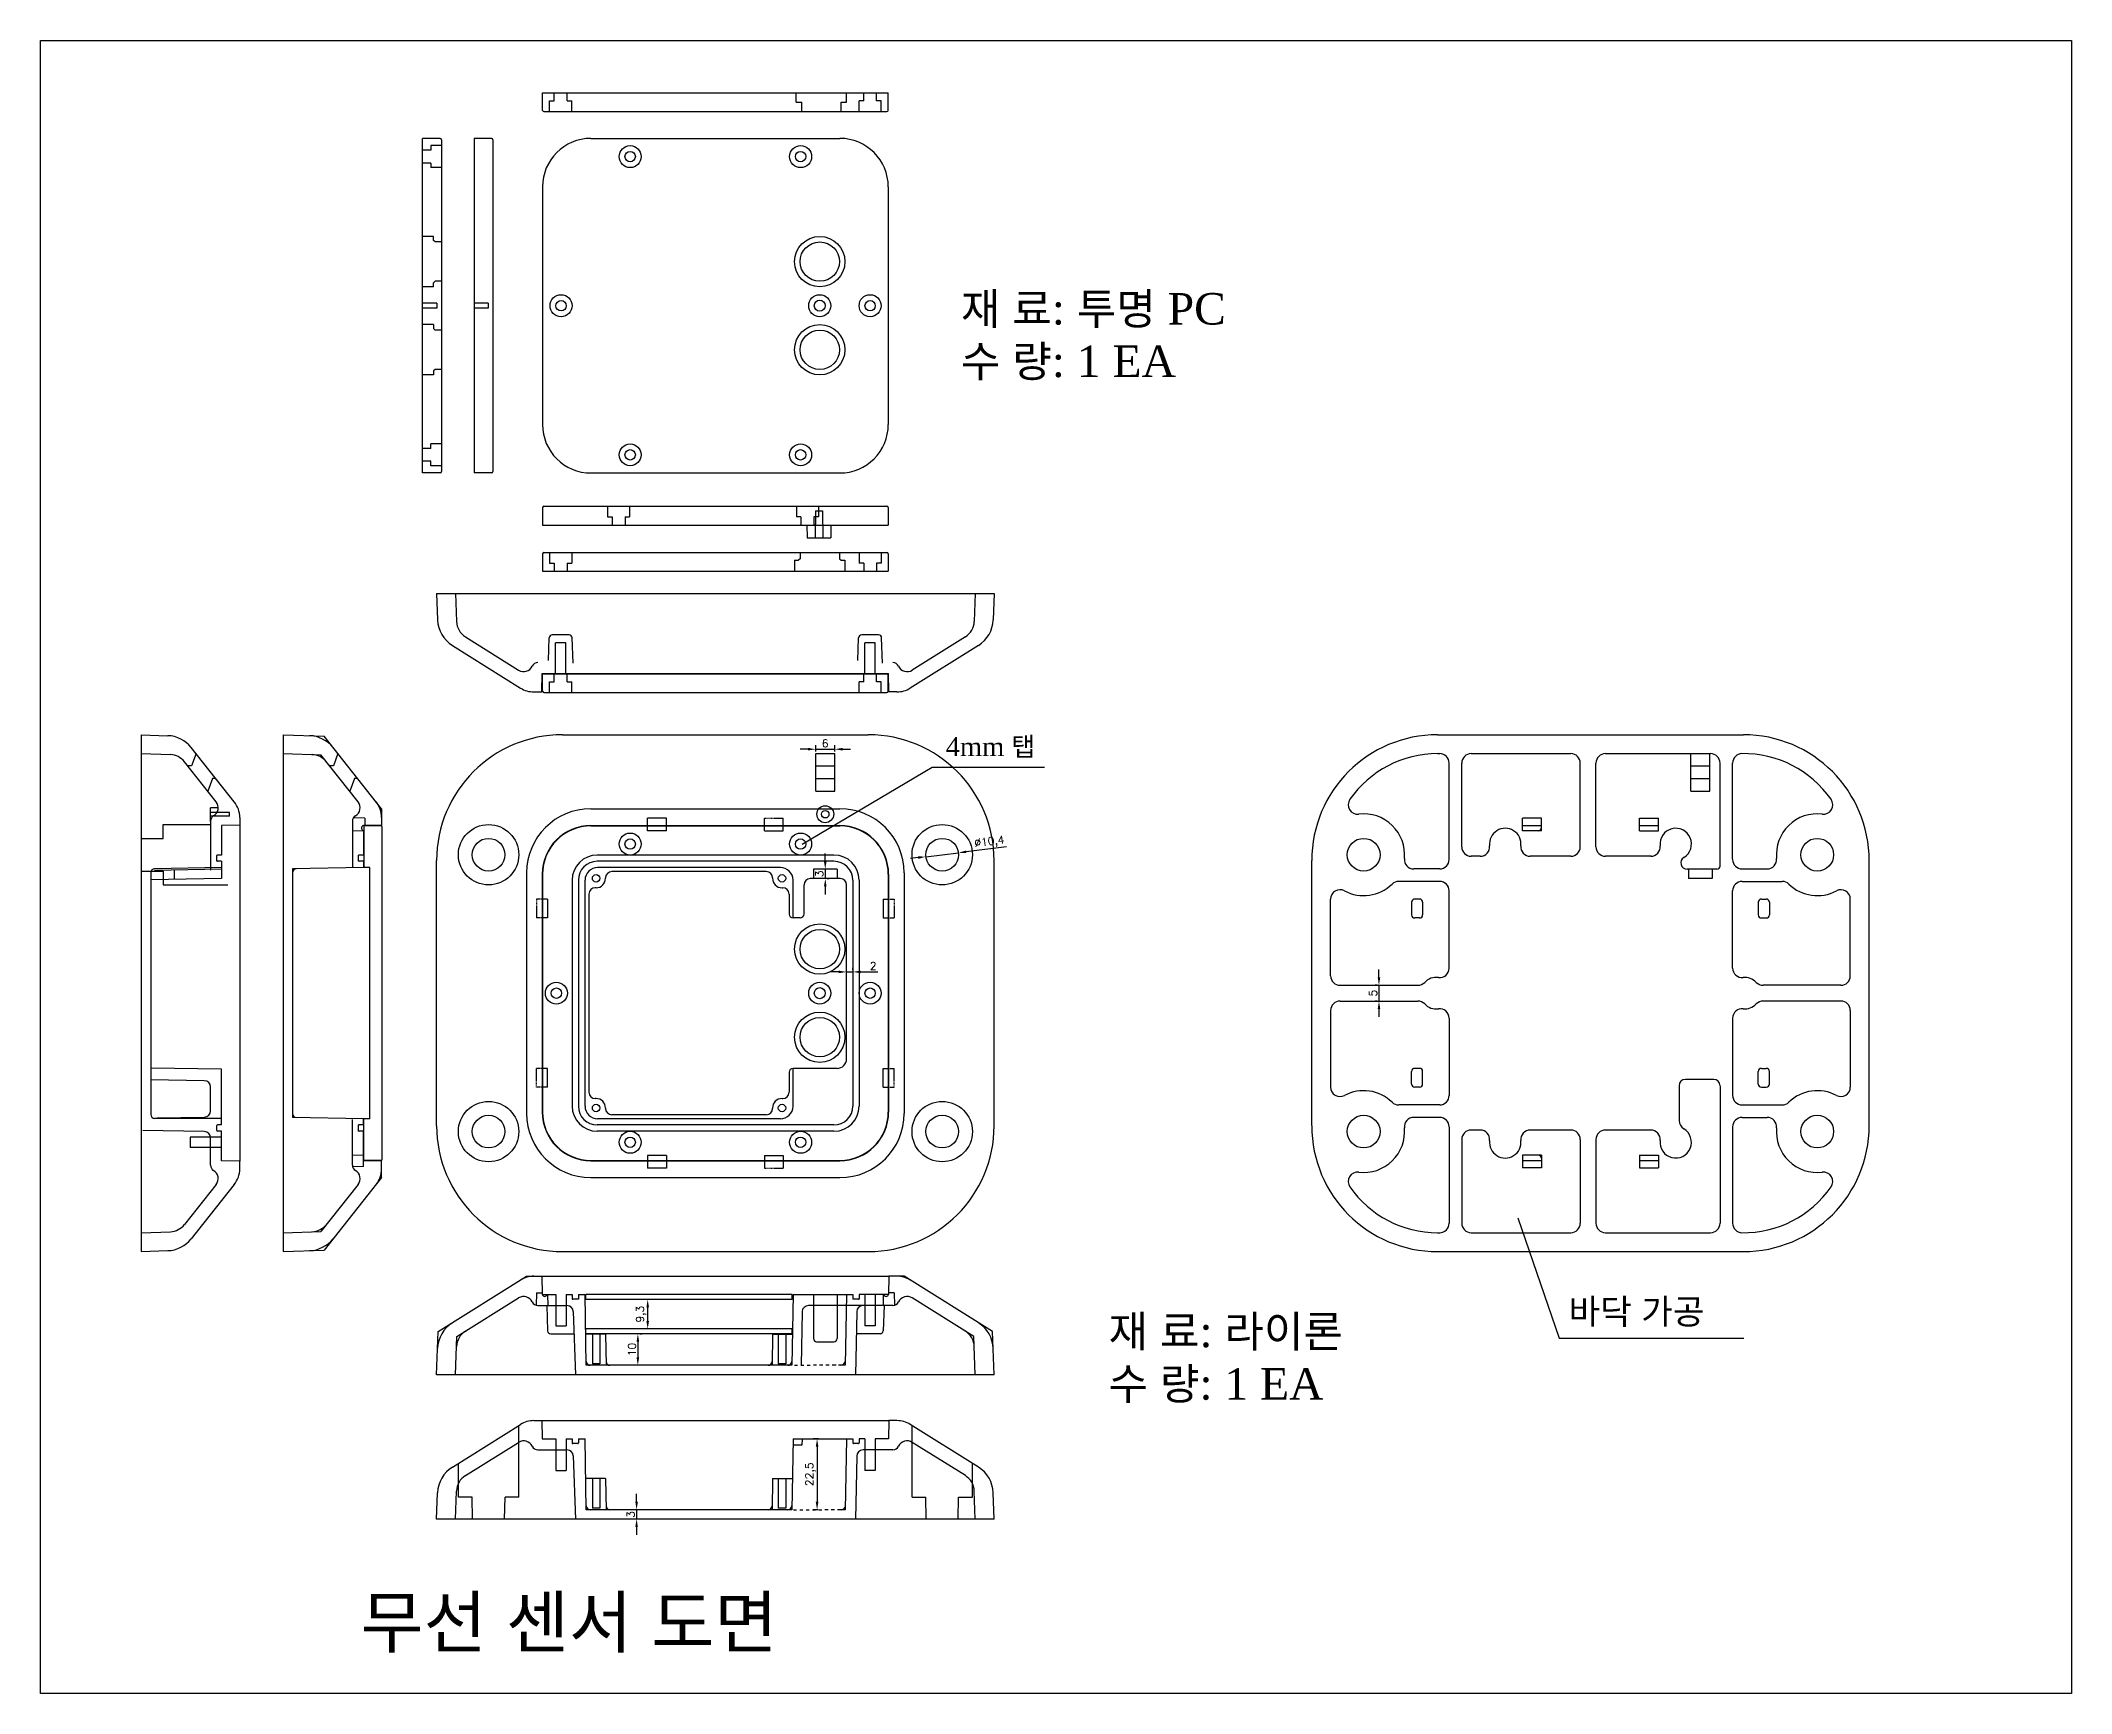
# Model space of a CAD drawing. Extents: x 127 to 1021, y 282 to 807.
# Drawn here: x 376 to 1021, y 282 to 807 of the extents above; entities that cross this region are included whole.
import ezdxf

# ---------------------------------------------------------------- set-up
doc = ezdxf.new("R2010")
doc.units = 0
doc.layers.get('0').update_dxf_attribs({"linetype": 'CONTINUOUS'})
doc.layers.get('DEFPOINTS').update_dxf_attribs({"linetype": 'CONTINUOUS'})
doc.styles.get("Standard").update_dxf_attribs({"font": 'txt.shx', "bigfont": 'whgtxt.shx'})
doc.dimstyles.new('ISO-25', dxfattribs={"dimtxt": 2.5, "dimasz": 2.5, "dimexe": 1.25, "dimexo": 0.625, "dimtad": 1, "dimtxsty": 'STANDARD', "dimcen": 2.5, "dimazin": 3, "dimtfac": 1, "dimtmove": 0, "dimatfit": 3})

msp = doc.modelspace()

# ---------------------------------------------------------------- texts
at = {"attachment_point": 1}
for s, insert, char_height in [('{\\fBatang|b0|i0|c129|p18;재 료: 투명 PC\\P수 량: 1 EA}', (668.117, 727.033), 10), ('{\\fBatang|b0|i0|c129|p18;4mm 탭}', (663.269, 585.869), 6), ('{\\fBatang|b0|i0|c129|p18;바닥 가공 }', (861.24, 407.335), 8), ('{\\fBatang|b0|i0|c129|p18;재 료: 라이론\\P수 량: 1 EA}', (715.027, 402.031), 10), ('{\\fBatang|b0|i0|c129|p18;무선 센서 도면}', (477.273, 312.606), 16)]:
    msp.add_mtext(s, dxfattribs=dict(at, insert=insert, char_height=char_height))

# ---------------------------------------------------------------- blocks, each defined once
blk = doc.blocks.new('*D3')
at = {"color": 0}
for p, q in [((565.04, 342.86), (565.04, 345.36)), ((564.41, 340.36), (563.79, 340.36)), ((564.41, 337.36), (563.79, 337.36)), ((565.04, 340.36), (565.04, 337.36)), ((565.04, 334.86), (565.04, 332.36))]:
    blk.add_line(p, q, dxfattribs=at)
for points in [[(564.62, 342.86), (565.45, 342.86), (565.04, 340.36)], [(564.62, 334.86), (565.45, 334.86), (565.04, 337.36)]]:
    blk.add_solid(points, dxfattribs=at)
at = {"layer": 'DEFPOINTS', "color": 0}
for p in [(565.04, 340.36), (565.04, 337.36), (565.04, 337.36)]:
    blk.add_point(p, dxfattribs=at)
at = {"color": 0, "insert": (563.16, 338.86), "char_height": 2.5, "attachment_point": 5, "rotation": 90}
blk.add_mtext('3', dxfattribs=at)
blk = doc.blocks.new('*D4')
at = {"color": 0}
for p, q in [((622.88, 362.86), (621.15, 362.86)), ((622.4, 360.36), (622.4, 342.86)), ((622.78, 340.36), (621.15, 340.36))]:
    blk.add_line(p, q, dxfattribs=at)
for points in [[(621.98, 360.36), (622.82, 360.36), (622.4, 362.86)], [(621.98, 342.86), (622.82, 342.86), (622.4, 340.36)]]:
    blk.add_solid(points, dxfattribs=at)
at = {"layer": 'DEFPOINTS', "color": 0}
for p in [(623.51, 362.86), (622.4, 340.36), (623.4, 340.36)]:
    blk.add_point(p, dxfattribs=at)
at = {"color": 0, "insert": (620.32, 351.61), "char_height": 2.5, "attachment_point": 5, "rotation": 90}
blk.add_mtext('22,5', dxfattribs=at)
blk = doc.blocks.new('*D5')
at = {"color": 0}
for p, q in [((629.26, 511.28), (626.76, 511.28)), ((631.76, 511.9), (631.76, 512.53)), ((631.76, 511.28), (633.76, 511.28)), ((633.76, 511.9), (633.76, 512.53)), ((636.26, 511.28), (641.67, 511.28))]:
    blk.add_line(p, q, dxfattribs=at)
for points in [[(629.26, 511.69), (629.26, 510.86), (631.76, 511.28)], [(636.26, 511.69), (636.26, 510.86), (633.76, 511.28)]]:
    blk.add_solid(points, dxfattribs=at)
at = {"layer": 'DEFPOINTS', "color": 0}
for p in [(631.76, 511.28), (633.76, 511.28), (633.76, 511.28)]:
    blk.add_point(p, dxfattribs=at)
at = {"color": 0, "insert": (640.21, 513.15), "char_height": 2.5, "attachment_point": 5}
blk.add_mtext('2', dxfattribs=at)
blk = doc.blocks.new('*D6')
at = {"color": 0}
for p, q in [((657, 547.9), (667.33, 549.15)), ((682.63, 550.99), (669.81, 549.45)), ((654.52, 547.6), (652.04, 547.3))]:
    blk.add_line(p, q, dxfattribs=at)
for points in [[(669.76, 549.86), (669.86, 549.03), (667.33, 549.15)], [(654.47, 548.01), (654.57, 547.19), (657, 547.9)]]:
    blk.add_solid(points, dxfattribs=at)
at = {"layer": 'DEFPOINTS', "color": 0}
for p in [(667.33, 549.15), (657, 547.9)]:
    blk.add_point(p, dxfattribs=at)
at = {"color": 0, "insert": (677.21, 552.44), "char_height": 2.5, "attachment_point": 5, "rotation": 6.88379}
blk.add_mtext('∅10,4', dxfattribs=at)
blk = doc.blocks.new('*D7')
at = {"color": 0}
for p, q in [((625, 546.43), (625, 548.93)), ((624.37, 543.93), (623.75, 543.93)), ((625, 543.93), (625, 540.93)), ((625, 538.43), (625, 535.93)), ((625.62, 540.93), (626.25, 540.93))]:
    blk.add_line(p, q, dxfattribs=at)
for points in [[(624.58, 546.43), (625.42, 546.43), (625, 543.93)], [(624.58, 538.43), (625.42, 538.43), (625, 540.93)]]:
    blk.add_solid(points, dxfattribs=at)
at = {"layer": 'DEFPOINTS', "color": 0}
for p in [(625, 543.93), (625, 540.93), (625, 540.93)]:
    blk.add_point(p, dxfattribs=at)
at = {"color": 0, "insert": (623.12, 542.43), "char_height": 2.5, "attachment_point": 5, "rotation": 90}
blk.add_mtext('3', dxfattribs=at)
blk = doc.blocks.new('*D11')
at = {"color": 0}
for p, q in [((619.5, 582.05), (617, 582.05)), ((622, 581.28), (622, 583.3)), ((622, 582.05), (628, 582.05)), ((628, 581.28), (628, 583.3)), ((630.5, 582.05), (633, 582.05))]:
    blk.add_line(p, q, dxfattribs=at)
for points in [[(619.5, 582.47), (619.5, 581.64), (622, 582.05)], [(630.5, 582.47), (630.5, 581.64), (628, 582.05)]]:
    blk.add_solid(points, dxfattribs=at)
at = {"layer": 'DEFPOINTS', "color": 0}
for p in [(628, 582.05), (622, 580.66), (628, 580.66)]:
    blk.add_point(p, dxfattribs=at)
at = {"color": 0, "insert": (625, 583.93), "char_height": 2.5, "attachment_point": 5}
blk.add_mtext('6', dxfattribs=at)
blk = doc.blocks.new('*D12')
at = {"color": 0}
for p, q in [((800.98, 509.52), (800.98, 512.02)), ((800.36, 507.02), (799.73, 507.02)), ((800.98, 507.02), (800.98, 502.02)), ((800.36, 502.02), (799.73, 502.02)), ((800.98, 499.52), (800.98, 497.02))]:
    blk.add_line(p, q, dxfattribs=at)
for points in [[(800.57, 509.52), (801.4, 509.52), (800.98, 507.02)], [(800.57, 499.52), (801.4, 499.52), (800.98, 502.02)]]:
    blk.add_solid(points, dxfattribs=at)
at = {"layer": 'DEFPOINTS', "color": 0}
for p in [(800.98, 507.02), (800.98, 502.02), (800.98, 502.02)]:
    blk.add_point(p, dxfattribs=at)
at = {"color": 0, "insert": (799.11, 504.52), "char_height": 2.5, "attachment_point": 5, "rotation": 90}
blk.add_mtext('5', dxfattribs=at)
blk = doc.blocks.new('*D14')
at = {"color": 0}
for p, q in [((565.43, 393.75), (565.43, 388.75)), ((566.06, 396.25), (566.68, 396.25)), ((564.81, 386.25), (564.18, 386.25))]:
    blk.add_line(p, q, dxfattribs=at)
for points in [[(565.02, 393.75), (565.85, 393.75), (565.43, 396.25)], [(565.02, 388.75), (565.85, 388.75), (565.43, 386.25)]]:
    blk.add_solid(points, dxfattribs=at)
at = {"layer": 'DEFPOINTS', "color": 0}
for p in [(565.43, 396.25), (565.43, 386.25), (565.43, 386.25)]:
    blk.add_point(p, dxfattribs=at)
at = {"color": 0, "insert": (563.56, 391.25), "char_height": 2.5, "attachment_point": 5, "rotation": 90}
blk.add_mtext('10', dxfattribs=at)
blk = doc.blocks.new('*D15')
at = {"color": 0}
for p, q in [((568.49, 407.15), (567.31, 407.15)), ((568.56, 400.35), (568.56, 404.65)), ((568.49, 397.85), (567.31, 397.85))]:
    blk.add_line(p, q, dxfattribs=at)
for points in [[(568.14, 404.65), (568.98, 404.65), (568.56, 407.15)], [(568.14, 400.35), (568.98, 400.35), (568.56, 397.85)]]:
    blk.add_solid(points, dxfattribs=at)
at = {"layer": 'DEFPOINTS', "color": 0}
for p in [(568.56, 407.15), (569.12, 407.15), (569.12, 397.85)]:
    blk.add_point(p, dxfattribs=at)
at = {"color": 0, "insert": (566.48, 402.5), "char_height": 2.5, "attachment_point": 5, "rotation": 90}
blk.add_mtext('9,3', dxfattribs=at)

# ---------------------------------------------------------------- dimensions: what is measured, and where the dimension line sits
for base, p1, p2, picture, middle in [((628, 582.054), (622, 580.657), (628, 580.657), '*D11', (625, 583.929)), ((633.756, 511.276), (631.756, 511.276), (633.756, 511.276), '*D5', (640.214, 513.151))]:
    dim = msp.add_linear_dim(base=base, p1=p1, p2=p2, dimstyle='ISO-25')
    dim.commit()
    dim.dimension.update_dxf_attribs({"geometry": picture, "text_midpoint": middle})
for base, p1, p2, picture, middle in [((625, 540.929), (625, 543.929), (625, 540.929), '*D7', (623.125, 542.429)), ((800.985, 502.024), (800.985, 507.024), (800.985, 502.024), '*D12', (799.11, 504.524)), ((568.561, 407.147), (569.12, 397.847), (569.12, 407.147), '*D15', (566.478, 402.497)), ((565.433, 386.247), (565.433, 396.247), (565.433, 386.247), '*D14', (563.558, 391.247)), ((622.401, 340.364), (623.508, 362.864), (623.404, 340.364), '*D4', (620.317, 351.614)), ((565.038, 337.364), (565.038, 340.364), (565.038, 337.364), '*D3', (563.163, 338.864))]:
    dim = msp.add_linear_dim(base=base, p1=p1, p2=p2, angle=90, dimstyle='ISO-25')
    dim.commit()
    dim.dimension.update_dxf_attribs({"geometry": picture, "text_midpoint": middle})
dim = msp.add_diameter_dim_2p(p1=(657.003, 547.9), p2=(667.328, 549.147), dimstyle='ISO-25')
dim.commit()
dim.dimension.update_dxf_attribs({"geometry": '*D6', "text_midpoint": (677.213, 552.439)})

# ---------------------------------------------------------------- linework, layer by layer
for p, q in [((535.13, 790.698), (645.026, 790.698)), ((496.997, 669.842), (496.997, 776.182)), ((513.39, 776.182), (513.39, 669.842)), ((501.488, 631.574), (501.781, 623.173)), ((501.488, 631.574), (678.668, 631.574)), ((507.49, 631.574), (507.802, 622.637)), ((672.665, 631.574), (672.353, 622.637)), ((678.668, 631.574), (678.374, 623.173)), ((506.473, 615.043), (528.141, 601.491)), ((510.617, 617.759), (527.547, 607.17)), ((673.683, 615.043), (652.014, 601.491)), ((669.538, 617.759), (652.608, 607.17)), ((532.383, 600.274), (534.929, 600.274)), ((534.929, 600.274), (535.03, 606.074)), ((535.03, 606.074), (645.126, 606.074)), ((645.227, 600.274), (645.126, 606.074)), ((647.772, 600.274), (645.227, 600.274)), ((407.61, 586.654), (407.61, 422.394)), ((407.61, 586.654), (416.011, 586.36)), ((437.178, 565.333), (423.497, 582.581)), ((452.698, 586.654), (452.698, 422.394)), ((452.698, 586.654), (465.715, 586.199)), ((483.998, 563.149), (465.715, 586.199)), ((541.49, 586.654), (638.666, 586.654)), ((407.61, 580.651), (416.847, 580.329)), ((431.426, 565.342), (421.338, 578.061)), ((452.698, 580.651), (464.704, 580.232)), ((476.515, 565.342), (464.704, 580.232)), ((617.668, 551.924), (659.024, 576.351)), ((659.024, 576.351), (694.731, 576.351)), ((483.998, 563.149), (483.998, 557.895)), ((550.53, 563.149), (629.668, 563.149)), ((429.66, 559.614), (429.61, 559.614)), ((438.91, 557.895), (433.11, 557.794)), ((433.11, 557.794), (433.11, 548.424)), ((438.91, 560.361), (438.91, 557.895)), ((438.91, 557.895), (438.91, 451.152)), ((483.998, 557.895), (478.198, 557.794)), ((478.198, 556.244), (478.198, 548.424)), ((550.53, 557.794), (629.626, 557.794)), ((846.617, 557.794), (852.617, 557.794)), ((883.797, 557.794), (889.797, 557.794)), ((410.61, 542.807), (410.61, 465.974)), ((433.11, 544.429), (411.838, 544.057)), ((433.11, 543.929), (411.838, 543.557)), ((431.61, 546.624), (431.61, 548.224)), ((433.11, 546.424), (433.11, 540.929)), ((478.198, 544.429), (455.698, 544.036)), ((455.698, 544.036), (455.698, 465.011)), ((476.698, 546.424), (476.698, 548.424)), ((478.198, 546.424), (478.198, 544.429)), ((501.49, 462.394), (501.49, 546.654)), ((530.088, 542.749), (530.088, 466.298)), ((535.03, 542.294), (535.03, 466.754)), ((610.744, 544.429), (552.656, 544.429)), ((606.25, 543.174), (557.15, 543.174)), ((645.126, 542.294), (645.126, 466.754)), ((650.068, 542.749), (650.068, 466.298)), ((678.666, 462.394), (678.666, 546.654)), ((433.11, 540.929), (410.61, 540.536)), ((548.656, 468.619), (548.656, 540.389)), ((549.9, 536.024), (549.9, 473.024)), ((552.15, 538.024), (551.9, 538.024)), ((555.15, 541.024), (555.15, 541.174)), ((555.15, 541.174), (555.15, 541.024)), ((555.15, 541.174), (555.15, 541.024)), ((608.25, 541.174), (608.25, 541.024)), ((611.25, 538.024), (611.5, 538.024)), ((613.5, 536.024), (613.5, 529.674)), ((614.744, 528.434), (614.744, 540.389)), ((618.244, 529.674), (618.244, 538.929)), ((631.756, 483.624), (631.756, 538.929)), ((533.231, 534.424), (533.231, 534.137)), ((533.531, 534.424), (533.231, 534.424)), ((533.231, 534.024), (533.231, 533.845)), ((533.231, 533.702), (533.231, 533.523)), ((533.231, 533.38), (533.231, 533.201)), ((533.231, 533.076), (533.231, 532.897)), ((533.231, 532.754), (533.231, 532.575)), ((533.231, 532.424), (533.231, 532.244)), ((533.231, 532.131), (533.231, 531.952)), ((533.231, 531.809), (533.231, 531.63)), ((533.231, 531.488), (533.231, 531.308)), ((533.231, 531.183), (533.231, 531.004)), ((533.231, 530.862), (533.231, 530.682)), ((533.231, 530.54), (533.231, 530.361)), ((533.231, 530.247), (533.231, 530.068)), ((533.231, 529.926), (533.231, 529.746)), ((533.231, 529.604), (533.231, 529.425)), ((533.231, 529.3), (533.231, 529.12)), ((533.871, 534.424), (533.678, 534.424)), ((534.187, 534.424), (533.995, 534.424)), ((534.491, 534.424), (534.298, 534.424)), ((536.73, 534.424), (534.73, 534.424)), ((536.73, 534.424), (536.73, 528.424)), ((643.426, 534.424), (643.426, 528.424)), ((643.426, 534.424), (645.426, 534.424)), ((645.665, 534.424), (645.858, 534.424)), ((645.968, 534.424), (646.161, 534.424)), ((646.285, 534.424), (646.477, 534.424)), ((646.625, 534.424), (646.924, 534.424)), ((646.924, 534.424), (646.924, 534.137)), ((646.924, 534.024), (646.924, 533.845)), ((646.924, 533.702), (646.924, 533.523)), ((646.924, 533.38), (646.924, 533.201)), ((646.924, 533.076), (646.924, 532.897)), ((646.924, 532.754), (646.924, 532.575)), ((646.924, 532.424), (646.924, 532.244)), ((646.924, 532.131), (646.924, 531.952)), ((646.924, 531.809), (646.924, 531.63)), ((646.924, 531.488), (646.924, 531.308)), ((646.924, 531.183), (646.924, 531.004)), ((646.924, 530.862), (646.924, 530.682)), ((646.924, 530.54), (646.924, 530.361)), ((646.924, 530.247), (646.924, 530.068)), ((646.924, 529.926), (646.924, 529.746)), ((646.924, 529.604), (646.924, 529.425)), ((646.924, 529.3), (646.924, 529.12)), ((533.231, 528.978), (533.231, 528.799)), ((533.231, 528.656), (533.231, 528.424)), ((533.531, 528.424), (533.231, 528.424)), ((533.871, 528.424), (533.678, 528.424)), ((534.187, 528.424), (533.995, 528.424)), ((534.491, 528.424), (534.298, 528.424)), ((536.73, 528.424), (534.73, 528.424)), ((616.994, 528.424), (614.75, 528.424)), ((643.426, 528.424), (645.426, 528.424)), ((645.665, 528.424), (645.858, 528.424)), ((645.968, 528.424), (646.161, 528.424)), ((646.285, 528.424), (646.477, 528.424)), ((646.625, 528.424), (646.924, 528.424)), ((646.924, 528.978), (646.924, 528.799)), ((646.924, 528.656), (646.924, 528.424)), ((433.11, 480.324), (410.61, 480.716)), ((433.11, 464.724), (433.11, 480.324)), ((533.231, 480.391), (533.231, 480.624)), ((533.531, 480.624), (533.231, 480.624)), ((533.231, 480.069), (533.231, 480.249)), ((533.231, 479.748), (533.231, 479.927)), ((533.231, 479.443), (533.231, 479.623)), ((533.231, 479.122), (533.231, 479.301)), ((533.231, 478.8), (533.231, 478.979)), ((533.231, 478.507), (533.231, 478.687)), ((533.231, 478.186), (533.231, 478.365)), ((533.231, 477.864), (533.231, 478.043)), ((533.231, 477.56), (533.231, 477.739)), ((533.871, 480.624), (533.678, 480.624)), ((534.187, 480.624), (533.995, 480.624)), ((534.491, 480.624), (534.298, 480.624)), ((536.73, 480.624), (534.73, 480.624)), ((536.73, 474.624), (536.73, 480.624)), ((613.5, 479.374), (613.5, 473.024)), ((614.744, 468.619), (614.744, 480.614)), ((628.756, 480.624), (614.75, 480.624)), ((643.426, 474.624), (643.426, 480.624)), ((643.426, 480.624), (645.426, 480.624)), ((645.665, 480.624), (645.858, 480.624)), ((645.968, 480.624), (646.161, 480.624)), ((646.285, 480.624), (646.477, 480.624)), ((646.625, 480.624), (646.924, 480.624)), ((646.924, 480.391), (646.924, 480.624)), ((646.924, 480.069), (646.924, 480.249)), ((646.924, 479.748), (646.924, 479.927)), ((646.924, 479.443), (646.924, 479.623)), ((646.924, 479.122), (646.924, 479.301)), ((646.924, 478.8), (646.924, 478.979)), ((646.924, 478.507), (646.924, 478.687)), ((646.924, 478.186), (646.924, 478.365)), ((646.924, 477.864), (646.924, 478.043)), ((646.924, 477.56), (646.924, 477.739)), ((533.231, 477.238), (533.231, 477.417)), ((533.231, 476.916), (533.231, 477.095)), ((533.231, 476.624), (533.231, 476.803)), ((533.231, 476.293), (533.231, 476.472)), ((533.231, 475.971), (533.231, 476.15)), ((533.231, 475.667), (533.231, 475.846)), ((533.231, 475.345), (533.231, 475.524)), ((533.231, 475.023), (533.231, 475.203)), ((533.231, 474.624), (533.231, 474.91)), ((533.531, 474.624), (533.231, 474.624)), ((533.871, 474.624), (533.678, 474.624)), ((534.187, 474.624), (533.995, 474.624)), ((534.491, 474.624), (534.298, 474.624)), ((536.73, 474.624), (534.73, 474.624)), ((643.426, 474.624), (645.426, 474.624)), ((645.665, 474.624), (645.858, 474.624)), ((645.968, 474.624), (646.161, 474.624)), ((646.285, 474.624), (646.477, 474.624)), ((646.625, 474.624), (646.924, 474.624)), ((646.924, 477.238), (646.924, 477.417)), ((646.924, 476.916), (646.924, 477.095)), ((646.924, 476.624), (646.924, 476.803)), ((646.924, 476.293), (646.924, 476.472)), ((646.924, 475.971), (646.924, 476.15)), ((646.924, 475.667), (646.924, 475.846)), ((646.924, 475.345), (646.924, 475.524)), ((646.924, 475.023), (646.924, 475.203)), ((646.924, 474.624), (646.924, 474.91)), ((433.11, 464.724), (411.86, 464.724)), ((433.11, 462.674), (433.11, 464.724)), ((478.198, 464.619), (455.698, 465.011)), ((552.15, 471.024), (551.9, 471.024)), ((555.15, 468.024), (555.15, 467.874)), ((606.25, 465.874), (557.15, 465.874)), ((608.25, 468.024), (608.25, 467.874)), ((611.25, 471.024), (611.5, 471.024)), ((431.61, 460.874), (431.61, 462.474)), ((433.11, 451.254), (433.11, 460.624)), ((476.698, 460.624), (476.698, 462.624)), ((478.198, 462.624), (478.198, 464.619)), ((478.198, 449.454), (478.198, 460.624)), ((610.744, 464.619), (552.656, 464.619)), ((478.199, 452.954), (474.698, 453.076)), ((438.91, 451.152), (433.11, 451.254)), ((438.91, 448.686), (438.91, 451.152)), ((483.998, 445.898), (465.715, 422.848)), ((478.198, 449.454), (474.774, 449.334)), ((483.998, 451.152), (478.198, 451.254)), ((483.998, 445.898), (483.998, 451.152)), ((550.53, 451.254), (629.626, 451.254)), ((550.53, 445.898), (629.668, 445.898)), ((846.617, 451.354), (852.617, 451.354)), ((883.797, 451.354), (889.797, 451.354)), ((431.426, 443.705), (421.338, 430.986)), ((437.178, 443.714), (423.497, 426.466)), ((476.515, 443.705), (464.704, 428.815)), ((845.109, 433.135), (858.221, 394.83)), ((407.61, 428.396), (416.847, 428.719)), ((452.698, 428.396), (464.704, 428.815)), ((407.61, 422.394), (416.011, 422.687)), ((452.698, 422.394), (465.715, 422.848)), ((541.49, 422.394), (638.666, 422.394)), ((501.967, 396.959), (530.088, 414.547)), ((530.088, 414.547), (534.929, 414.547)), ((533.429, 414.547), (645.227, 414.547)), ((534.929, 414.547), (535.03, 408.747)), ((645.227, 414.547), (645.126, 408.747)), ((650.068, 414.547), (645.227, 414.547)), ((678.189, 396.959), (650.068, 414.547)), ((507.914, 395.371), (527.547, 407.651)), ((535.03, 408.747), (539.38, 408.747)), ((542.68, 408.747), (544.53, 408.747)), ((546.53, 407.247), (544.53, 407.247)), ((546.33, 407.247), (544.73, 407.247)), ((546.53, 408.747), (548.656, 408.747)), ((549.048, 386.247), (548.656, 408.747)), ((614.744, 408.747), (614.352, 386.247)), ((614.744, 408.747), (633.756, 408.747)), ((631.756, 408.747), (631.363, 386.247)), ((635.756, 407.247), (633.756, 407.247)), ((635.556, 407.247), (633.956, 407.247)), ((645.126, 408.747), (635.756, 408.747)), ((672.242, 395.371), (652.608, 407.651)), ((501.488, 383.247), (501.967, 396.959)), ((507.49, 383.247), (507.914, 395.371)), ((555.167, 396.147), (548.876, 396.147)), ((555.167, 396.147), (555.34, 386.247)), ((608.25, 396.147), (608.077, 386.247)), ((608.25, 396.147), (614.524, 396.147)), ((672.665, 383.247), (672.242, 395.371)), ((678.668, 383.247), (678.189, 396.959)), ((858.221, 394.83), (916.963, 394.83)), ((678.668, 383.247), (501.488, 383.247)), ((614.352, 386.247), (549.048, 386.247)), ((532.383, 368.664), (534.93, 368.664)), ((533.43, 368.664), (645.226, 368.664)), ((534.93, 368.664), (535.031, 362.864)), ((645.226, 368.664), (645.124, 362.864)), ((647.772, 368.664), (645.226, 368.664)), ((506.473, 353.894), (528.141, 367.447)), ((510.617, 351.179), (527.547, 361.768)), ((535.031, 362.864), (539.38, 362.864)), ((542.68, 362.864), (544.53, 362.864)), ((546.53, 362.864), (548.656, 362.864)), ((549.048, 340.364), (548.656, 362.864)), ((614.744, 362.864), (614.352, 340.364)), ((614.744, 362.864), (633.756, 362.864)), ((631.756, 362.864), (631.363, 340.364)), ((637.606, 362.864), (635.756, 362.864)), ((645.124, 362.864), (640.906, 362.864)), ((673.683, 353.894), (652.014, 367.447)), ((669.538, 351.179), (652.608, 361.768)), ((546.33, 361.364), (544.73, 361.364)), ((546.33, 361.364), (544.73, 361.364)), ((635.556, 361.364), (633.956, 361.364)), ((635.556, 361.364), (633.956, 361.364)), ((555.167, 350.264), (548.876, 350.264)), ((555.167, 350.264), (555.34, 340.364)), ((608.25, 350.264), (608.077, 340.364)), ((608.25, 350.264), (614.483, 350.264)), ((501.488, 337.364), (501.781, 345.765)), ((507.49, 337.364), (507.802, 346.301)), ((672.665, 337.364), (672.353, 346.301)), ((678.668, 337.364), (678.374, 345.765)), ((678.668, 337.364), (501.488, 337.364)), ((614.352, 340.364), (549.048, 340.364))]:
    msp.add_line(p, q)
at = {"color": 6}
for p, q in [((535.179, 785.095), (535.13, 790.698)), ((644.977, 785.095), (645.026, 790.698)), ((535.579, 784.698), (644.577, 784.698)), ((502.601, 776.133), (496.997, 776.182)), ((502.997, 775.733), (502.997, 670.291)), ((518.994, 776.133), (513.39, 776.182)), ((519.39, 775.733), (519.39, 670.291)), ((502.601, 669.891), (496.997, 669.842)), ((518.994, 669.891), (513.39, 669.842)), ((535.179, 658.868), (535.13, 653.264)), ((535.579, 659.264), (644.577, 659.264)), ((644.977, 658.868), (645.026, 653.264)), ((535.13, 653.264), (645.026, 653.264)), ((535.179, 644.192), (535.13, 638.589)), ((535.579, 644.589), (644.577, 644.589)), ((644.977, 644.192), (645.026, 638.589)), ((535.13, 638.589), (645.026, 638.589)), ((535.13, 605.974), (645.026, 605.974)), ((535.178, 600.47), (535.13, 605.974)), ((537.4, 603.474), (538.85, 603.474)), ((537.4, 600.074), (537.4, 603.474)), ((538.85, 603.474), (538.85, 605.974)), ((542.95, 603.474), (542.95, 605.974)), ((542.95, 603.474), (544.4, 603.474)), ((544.4, 600.074), (544.4, 603.474)), ((637.206, 603.474), (635.756, 603.474)), ((635.756, 600.074), (635.756, 603.474)), ((637.206, 603.474), (637.206, 605.974)), ((641.306, 603.474), (641.306, 605.974)), ((642.756, 603.474), (641.306, 603.474)), ((642.756, 600.074), (642.756, 603.474)), ((644.978, 600.47), (645.026, 605.974)), ((535.578, 600.074), (644.578, 600.074)), ((478.199, 556.094), (474.698, 555.971)), ((478.698, 560.092), (474.998, 560.222)), ((478.298, 557.743), (478.298, 544.429)), ((483.801, 557.695), (478.298, 557.743)), ((478.698, 560.092), (478.698, 557.802)), ((484.198, 451.752), (484.198, 557.295)), ((550.53, 557.694), (629.626, 557.694)), ((568.72, 560.092), (568.488, 560.092)), ((568.488, 559.857), (568.488, 560.092)), ((568.488, 559.517), (568.488, 559.709)), ((568.488, 559.201), (568.488, 559.393)), ((568.488, 558.897), (568.488, 559.09)), ((568.488, 558.544), (568.488, 558.737)), ((568.488, 558.24), (568.488, 558.433)), ((568.488, 556.094), (568.488, 558.094)), ((574.488, 556.094), (568.488, 556.094)), ((569.042, 560.092), (568.863, 560.092)), ((569.364, 560.092), (569.184, 560.092)), ((569.668, 560.092), (569.489, 560.092)), ((569.99, 560.092), (569.81, 560.092)), ((570.312, 560.092), (570.132, 560.092)), ((570.604, 560.092), (570.425, 560.092)), ((570.926, 560.092), (570.747, 560.092)), ((571.248, 560.092), (571.068, 560.092)), ((571.552, 560.092), (571.372, 560.092)), ((571.874, 560.092), (571.694, 560.092)), ((572.195, 560.092), (572.016, 560.092)), ((572.488, 560.092), (572.309, 560.092)), ((572.819, 560.092), (572.639, 560.092)), ((573.14, 560.092), (572.961, 560.092)), ((573.445, 560.092), (573.265, 560.092)), ((573.766, 560.092), (573.587, 560.092)), ((574.088, 560.092), (573.909, 560.092)), ((574.488, 560.092), (574.201, 560.092)), ((574.488, 559.857), (574.488, 560.092)), ((574.488, 559.517), (574.488, 559.709)), ((574.488, 559.201), (574.488, 559.393)), ((574.488, 558.897), (574.488, 559.09)), ((574.488, 558.544), (574.488, 558.737)), ((574.488, 558.24), (574.488, 558.433)), ((574.488, 556.094), (574.488, 558.094)), ((605.668, 560.092), (605.954, 560.092)), ((605.668, 559.853), (605.668, 560.092)), ((605.668, 559.512), (605.668, 559.705)), ((605.668, 559.196), (605.668, 559.389)), ((605.668, 558.893), (605.668, 559.085)), ((605.668, 558.54), (605.668, 558.732)), ((605.668, 558.236), (605.668, 558.429)), ((605.668, 556.094), (605.668, 558.094)), ((605.668, 556.094), (611.668, 556.094)), ((606.067, 560.092), (606.247, 560.092)), ((606.389, 560.092), (606.569, 560.092)), ((606.711, 560.092), (606.89, 560.092)), ((607.015, 560.092), (607.195, 560.092)), ((607.337, 560.092), (607.516, 560.092)), ((607.668, 560.092), (607.847, 560.092)), ((607.96, 560.092), (608.14, 560.092)), ((608.282, 560.092), (608.461, 560.092)), ((608.604, 560.092), (608.783, 560.092)), ((608.908, 560.092), (609.087, 560.092)), ((609.23, 560.092), (609.409, 560.092)), ((609.552, 560.092), (609.731, 560.092)), ((609.844, 560.092), (610.023, 560.092)), ((610.166, 560.092), (610.345, 560.092)), ((610.488, 560.092), (610.667, 560.092)), ((610.792, 560.092), (610.971, 560.092)), ((611.114, 560.092), (611.293, 560.092)), ((611.435, 560.092), (611.668, 560.092)), ((611.668, 559.857), (611.668, 560.092)), ((611.668, 559.517), (611.668, 559.709)), ((611.668, 559.201), (611.668, 559.393)), ((611.668, 558.897), (611.668, 559.09)), ((611.668, 558.544), (611.668, 558.737)), ((611.668, 558.24), (611.668, 558.433)), ((611.668, 556.094), (611.668, 558.094)), ((480.198, 544.429), (478.298, 544.429)), ((480.198, 464.619), (480.198, 544.429)), ((535.13, 542.294), (535.13, 466.754)), ((645.026, 542.294), (645.026, 466.754)), ((478.298, 451.304), (478.298, 464.619)), ((480.198, 464.619), (478.298, 464.619)), ((574.488, 452.954), (568.488, 452.954)), ((568.488, 452.954), (568.488, 450.954)), ((574.488, 452.954), (574.488, 450.954)), ((605.668, 452.954), (611.668, 452.954)), ((605.668, 452.954), (605.668, 450.954)), ((611.668, 452.954), (611.668, 450.954)), ((483.801, 451.352), (478.298, 451.304)), ((550.53, 451.354), (629.626, 451.354)), ((568.488, 450.807), (568.488, 450.614)), ((568.488, 450.503), (568.488, 450.311)), ((568.488, 450.15), (568.488, 449.957)), ((568.488, 449.847), (568.488, 449.654)), ((568.488, 449.53), (568.488, 449.338)), ((568.488, 449.19), (568.488, 448.955)), ((568.72, 448.955), (568.488, 448.955)), ((569.042, 448.955), (568.863, 448.955)), ((569.364, 448.955), (569.184, 448.955)), ((569.668, 448.955), (569.489, 448.955)), ((569.99, 448.955), (569.81, 448.955)), ((570.312, 448.955), (570.132, 448.955)), ((570.604, 448.955), (570.425, 448.955)), ((570.926, 448.955), (570.747, 448.955)), ((571.248, 448.955), (571.068, 448.955)), ((571.552, 448.955), (571.372, 448.955)), ((571.874, 448.955), (571.694, 448.955)), ((572.195, 448.955), (572.016, 448.955)), ((572.488, 448.955), (572.309, 448.955)), ((572.819, 448.955), (572.639, 448.955)), ((573.14, 448.955), (572.961, 448.955)), ((573.445, 448.955), (573.265, 448.955)), ((573.766, 448.955), (573.587, 448.955)), ((574.088, 448.955), (573.909, 448.955)), ((574.488, 448.955), (574.201, 448.955)), ((574.488, 450.807), (574.488, 450.614)), ((574.488, 450.503), (574.488, 450.311)), ((574.488, 450.15), (574.488, 449.957)), ((574.488, 449.847), (574.488, 449.654)), ((574.488, 449.53), (574.488, 449.338)), ((574.488, 449.19), (574.488, 448.955)), ((605.668, 450.811), (605.668, 450.618)), ((605.668, 450.508), (605.668, 450.315)), ((605.668, 450.154), (605.668, 449.962)), ((605.668, 449.851), (605.668, 449.658)), ((605.668, 449.535), (605.668, 449.342)), ((605.668, 449.194), (605.668, 448.955)), ((605.668, 448.955), (605.954, 448.955)), ((606.067, 448.955), (606.247, 448.955)), ((606.389, 448.955), (606.569, 448.955)), ((606.711, 448.955), (606.89, 448.955)), ((607.015, 448.955), (607.195, 448.955)), ((607.337, 448.955), (607.516, 448.955)), ((607.668, 448.955), (607.847, 448.955)), ((607.96, 448.955), (608.14, 448.955)), ((608.282, 448.955), (608.461, 448.955)), ((608.604, 448.955), (608.783, 448.955)), ((608.908, 448.955), (609.087, 448.955)), ((609.23, 448.955), (609.409, 448.955)), ((609.552, 448.955), (609.731, 448.955)), ((609.844, 448.955), (610.023, 448.955)), ((610.166, 448.955), (610.345, 448.955)), ((610.488, 448.955), (610.667, 448.955)), ((610.792, 448.955), (610.971, 448.955)), ((611.114, 448.955), (611.293, 448.955)), ((611.435, 448.955), (611.668, 448.955)), ((611.668, 450.807), (611.668, 450.614)), ((611.668, 450.503), (611.668, 450.311)), ((611.668, 450.15), (611.668, 449.957)), ((611.668, 449.847), (611.668, 449.654)), ((611.668, 449.53), (611.668, 449.338)), ((611.668, 449.19), (611.668, 448.955)), ((533.231, 409.247), (533.162, 405.309)), ((533.231, 409.247), (535.021, 409.247)), ((536.73, 408.747), (536.791, 405.247)), ((643.426, 408.747), (643.365, 405.247)), ((646.924, 409.247), (645.134, 409.247)), ((646.924, 409.247), (646.993, 405.309)), ((617.648, 403.282), (617.351, 386.247)), ((646.498, 405.247), (619.648, 405.247)), ((615.213, 386.247), (616.213, 386.247)), ((617.213, 386.247), (618.213, 386.247)), ((619.213, 386.247), (620.213, 386.247)), ((622.213, 386.247), (621.213, 386.247)), ((624.213, 386.247), (623.213, 386.247)), ((626.213, 386.247), (625.213, 386.247)), ((628.444, 386.247), (627.213, 386.247)), ((629.765, 386.247), (629.213, 386.247)), ((631.363, 386.247), (629.213, 386.247)), ((614.904, 340.364), (615.904, 340.364)), ((616.904, 340.364), (617.904, 340.364)), ((618.904, 340.364), (619.904, 340.364)), ((620.904, 340.364), (621.904, 340.364)), ((622.904, 340.364), (623.904, 340.364)), ((625.904, 340.364), (624.904, 340.364)), ((627.904, 340.364), (626.904, 340.364)), ((631.363, 340.364), (628.904, 340.364))]:
    msp.add_line(p, q, dxfattribs=at)
at = {"color": 5}
for p, q in [((537.4, 788.098), (538.85, 788.098)), ((537.4, 784.698), (537.4, 788.098)), ((538.85, 788.098), (538.85, 790.698)), ((542.95, 788.098), (542.95, 790.698)), ((542.95, 788.098), (544.4, 788.098)), ((544.4, 784.698), (544.4, 788.098)), ((615.75, 787.698), (615.75, 790.698)), ((615.75, 787.698), (617.5, 787.698)), ((617.5, 784.698), (617.5, 787.698)), ((630, 787.698), (631.75, 787.698)), ((630, 784.698), (630, 787.698)), ((631.75, 787.698), (631.75, 790.698)), ((637.206, 788.098), (635.756, 788.098)), ((635.756, 784.698), (635.756, 788.098)), ((637.206, 788.098), (637.206, 790.698)), ((641.306, 788.098), (641.306, 790.698)), ((642.756, 788.098), (641.306, 788.098)), ((642.756, 784.698), (642.756, 788.098)), ((499.597, 772.462), (496.997, 772.462)), ((499.597, 768.362), (496.997, 768.362)), ((499.597, 773.912), (499.597, 772.462)), ((502.997, 773.912), (499.597, 773.912)), ((499.597, 768.362), (499.597, 766.912)), ((502.997, 766.912), (499.597, 766.912)), ((500.497, 745.012), (496.997, 745.012)), ((500.497, 743.762), (500.497, 745.012)), ((500.997, 743.262), (500.497, 743.762)), ((502.997, 743.262), (500.997, 743.262)), ((500.997, 730.762), (500.497, 730.262)), ((500.497, 729.012), (500.497, 730.262)), ((502.997, 730.762), (500.997, 730.762)), ((500.497, 729.012), (496.997, 729.012)), ((500.497, 717.012), (496.997, 717.012)), ((500.497, 717.012), (500.497, 715.762)), ((500.997, 715.262), (500.497, 715.762)), ((502.997, 715.262), (500.997, 715.262)), ((500.497, 701.012), (496.997, 701.012)), ((500.997, 702.762), (500.497, 702.262)), ((500.497, 702.262), (500.497, 701.012)), ((502.997, 702.762), (500.997, 702.762)), ((499.597, 677.662), (499.597, 679.112)), ((502.997, 679.112), (499.597, 679.112)), ((499.597, 677.662), (496.997, 677.662)), ((499.597, 673.562), (496.997, 673.562)), ((499.597, 672.112), (499.597, 673.562)), ((502.997, 672.112), (499.597, 672.112)), ((555.828, 659.264), (555.828, 655.864)), ((562.828, 659.264), (562.828, 655.864)), ((615.828, 659.264), (615.828, 655.864)), ((622.828, 659.264), (622.828, 655.864)), ((555.828, 655.864), (557.278, 655.864)), ((557.278, 655.864), (557.278, 653.264)), ((561.378, 655.864), (562.828, 655.864)), ((561.378, 655.864), (561.378, 653.264)), ((617.278, 655.864), (615.828, 655.864)), ((617.278, 655.864), (617.278, 653.264)), ((622.828, 655.864), (621.378, 655.864)), ((621.378, 655.864), (621.378, 653.264)), ((537.4, 644.589), (537.4, 641.189)), ((537.4, 641.189), (538.85, 641.189)), ((538.85, 641.189), (538.85, 638.589)), ((542.95, 641.189), (544.4, 641.189)), ((542.95, 641.189), (542.95, 638.589)), ((544.4, 644.589), (544.4, 641.189)), ((615.25, 642.089), (616.5, 642.089)), ((615.25, 642.089), (615.25, 638.589)), ((617, 642.589), (616.5, 642.089)), ((617, 644.589), (617, 642.589)), ((629.5, 644.589), (629.5, 642.589)), ((629.5, 642.589), (630, 642.089)), ((630, 642.089), (631.25, 642.089)), ((631.25, 642.089), (631.25, 638.589)), ((635.756, 644.589), (635.756, 641.189)), ((637.206, 641.189), (635.756, 641.189)), ((637.206, 641.189), (637.206, 638.589)), ((642.756, 641.189), (641.306, 641.189)), ((641.306, 641.189), (641.306, 638.589)), ((642.756, 644.589), (642.756, 641.189)), ((819.62, 586.654), (916.795, 586.654)), ((819.62, 580.654), (820.285, 580.654)), ((823.285, 547.124), (823.285, 577.654)), ((827.285, 551.029), (827.285, 577.654)), ((830.285, 580.654), (861.957, 580.654)), ((864.957, 551.029), (864.957, 577.654)), ((869.957, 551.029), (869.957, 577.654)), ((872.957, 580.654), (906.39, 580.654)), ((909.39, 544.929), (909.39, 577.654)), ((913.39, 547.124), (913.39, 577.651)), ((414.61, 553.724), (414.61, 558.124)), ((414.61, 558.124), (429.61, 558.124)), ((429.61, 559.067), (429.61, 543.641)), ((474.698, 559.167), (474.698, 544.697)), ((852.617, 560.094), (846.617, 560.094)), ((846.617, 556.094), (846.617, 560.094)), ((852.617, 556.094), (846.617, 556.094)), ((852.617, 556.094), (852.617, 560.094)), ((883.797, 560.094), (889.797, 560.094)), ((883.797, 556.094), (883.797, 560.094)), ((883.797, 556.094), (889.797, 556.094)), ((889.797, 556.094), (889.797, 560.094)), ((407.61, 553.724), (414.61, 553.724)), ((407.61, 543.324), (414.61, 543.324)), ((414.61, 543.324), (414.61, 538.924)), ((779.62, 462.494), (779.62, 546.654)), ((820.285, 544.024), (812.049, 544.024)), ((833.168, 548.029), (830.285, 548.029)), ((831.508, 548.029), (831.285, 548.029)), ((861.957, 548.029), (849.067, 548.029)), ((887.508, 548.029), (872.957, 548.029)), ((908.39, 543.929), (898.911, 543.929)), ((916.39, 544.024), (924.366, 544.024)), ((956.795, 462.494), (956.795, 546.654)), ((414.61, 538.924), (435.11, 538.924)), ((820.285, 540.024), (807.244, 540.024)), ((823.285, 512.444), (823.285, 537.024)), ((913.385, 512.476), (913.385, 537.024)), ((916.385, 540.024), (929.171, 540.024)), ((785.62, 510.024), (785.62, 534.39)), ((811.36, 533.424), (811.36, 529.424)), ((813.86, 534.424), (812.36, 534.424)), ((814.86, 533.424), (814.86, 529.424)), ((921.555, 533.424), (921.555, 529.424)), ((922.555, 534.424), (924.055, 534.424)), ((925.055, 533.424), (925.055, 529.424)), ((950.795, 510.024), (950.795, 534.39)), ((813.86, 528.424), (812.36, 528.424)), ((922.555, 528.424), (924.055, 528.424)), ((788.62, 507.024), (813.35, 507.024)), ((947.795, 507.024), (923.065, 507.024)), ((785.62, 499.024), (785.62, 474.657)), ((788.62, 502.024), (813.35, 502.024)), ((947.795, 502.024), (923.065, 502.024)), ((950.795, 499.024), (950.795, 474.657)), ((823.285, 496.603), (823.285, 472.024)), ((913.385, 496.571), (913.385, 472.024)), ((811.36, 475.624), (811.36, 479.624)), ((813.86, 480.624), (812.36, 480.624)), ((814.86, 475.624), (814.86, 479.624)), ((921.555, 475.624), (921.555, 479.624)), ((922.555, 480.624), (924.055, 480.624)), ((925.055, 475.624), (925.055, 479.624)), ((427.645, 476.709), (410.61, 477.006)), ((429.61, 467.133), (429.61, 474.709)), ((813.86, 474.624), (812.36, 474.624)), ((896.374, 475.114), (896.374, 464.007)), ((907.39, 477.114), (898.374, 477.114)), ((909.39, 475.014), (909.39, 431.394)), ((922.555, 474.624), (924.055, 474.624)), ((412.61, 464.871), (427.645, 465.133)), ((820.285, 469.024), (807.244, 469.024)), ((820.285, 465.024), (812.049, 465.024)), ((916.385, 469.024), (929.171, 469.024)), ((916.39, 465.024), (924.366, 465.024)), ((427.645, 460.508), (408.11, 460.849)), ((429.61, 449.88), (429.61, 458.509)), ((474.698, 449.88), (474.698, 464.35)), ((823.285, 461.924), (823.285, 431.394)), ((833.168, 461.019), (830.285, 461.019)), ((831.508, 461.019), (831.285, 461.019)), ((861.957, 461.019), (849.067, 461.019)), ((887.508, 461.019), (872.957, 461.019)), ((913.39, 461.924), (913.39, 431.396)), ((827.285, 458.019), (827.285, 431.394)), ((852.617, 453.054), (846.617, 453.054)), ((846.617, 453.054), (846.617, 449.054)), ((852.617, 453.054), (852.617, 449.054)), ((864.957, 458.019), (864.957, 431.394)), ((869.957, 458.019), (869.957, 431.394)), ((883.797, 453.054), (889.797, 453.054)), ((883.797, 453.054), (883.797, 449.054)), ((889.797, 453.054), (889.797, 449.054)), ((852.617, 449.054), (846.617, 449.054)), ((883.797, 449.054), (889.797, 449.054)), ((819.62, 428.394), (820.285, 428.394)), ((830.285, 428.394), (861.957, 428.394)), ((872.957, 428.394), (906.39, 428.394)), ((819.62, 422.394), (916.795, 422.394)), ((533.657, 405.247), (542.901, 405.247)), ((544.9, 403.317), (545.6, 383.247)), ((635.005, 403.282), (634.655, 383.247)), ((527.588, 344.364), (527.588, 367.101)), ((652.568, 344.364), (652.568, 367.101)), ((508.388, 344.364), (508.388, 355.092)), ((533.657, 359.364), (542.901, 359.364)), ((544.9, 357.434), (545.6, 337.364)), ((635.005, 357.399), (634.655, 337.364)), ((646.498, 359.364), (637.005, 359.364)), ((671.768, 344.364), (671.768, 355.092)), ((512.762, 344.364), (508.388, 344.364)), ((512.884, 337.364), (512.762, 344.364)), ((523.092, 337.364), (523.214, 344.364)), ((527.588, 344.364), (523.214, 344.364)), ((652.568, 344.364), (656.942, 344.364)), ((657.064, 337.364), (656.942, 344.364)), ((667.272, 337.364), (667.394, 344.364)), ((667.394, 344.364), (671.768, 344.364))]:
    msp.add_line(p, q, dxfattribs=at)
at = {"color": 3}
for p, q in [((550.53, 776.182), (629.626, 776.182)), ((550.53, 776.182), (629.626, 776.182)), ((535.13, 760.782), (535.13, 685.242)), ((645.026, 760.782), (645.026, 685.242)), ((550.53, 669.842), (629.626, 669.842)), ((433.11, 548.424), (431.81, 548.424)), ((433.11, 546.424), (431.81, 546.424)), ((478.198, 548.424), (476.698, 548.424)), ((478.198, 546.424), (476.698, 546.424)), ((627.756, 548.424), (552.53, 548.424)), ((627.756, 546.424), (552.53, 546.424)), ((544.53, 540.424), (544.53, 468.624)), ((546.53, 540.424), (546.53, 468.624)), ((633.756, 540.424), (633.756, 468.624)), ((635.756, 540.424), (635.756, 468.624)), ((433.11, 462.674), (431.81, 462.674)), ((433.11, 460.674), (431.81, 460.674)), ((478.198, 462.624), (476.698, 462.624)), ((478.198, 460.624), (476.698, 460.624)), ((627.756, 462.624), (552.53, 462.624)), ((627.756, 460.624), (552.53, 460.624)), ((544.53, 408.747), (544.53, 407.447)), ((544.53, 408.747), (544.53, 407.247)), ((546.53, 408.747), (546.53, 407.447)), ((546.53, 408.747), (546.53, 407.247)), ((633.756, 408.747), (633.756, 407.447)), ((633.756, 408.747), (633.756, 407.247)), ((635.756, 408.747), (635.756, 407.447)), ((635.756, 408.747), (635.756, 407.247)), ((614.483, 397.847), (548.917, 397.847)), ((548.917, 396.247), (548.917, 397.847)), ((614.483, 396.247), (548.917, 396.247)), ((614.483, 396.247), (614.483, 397.847)), ((544.53, 362.864), (544.53, 361.564)), ((544.53, 362.864), (544.53, 361.564)), ((546.53, 362.864), (546.53, 361.564)), ((546.53, 362.864), (546.53, 361.564)), ((633.756, 362.864), (633.756, 361.564)), ((633.756, 362.864), (633.756, 361.564)), ((635.756, 362.864), (635.756, 361.564)), ((635.756, 362.864), (635.756, 361.564))]:
    msp.add_line(p, q, dxfattribs=at)
at = {"color": 1}
for p, q in [((501.497, 723.812), (496.997, 723.812)), ((501.497, 723.812), (501.497, 722.212)), ((517.89, 723.812), (513.39, 723.812)), ((517.89, 723.812), (517.89, 722.212)), ((501.497, 722.212), (496.997, 722.212)), ((517.89, 722.212), (513.39, 722.212)), ((619.18, 653.264), (619.25, 649.264)), ((621.894, 657.764), (621.82, 649.264)), ((621.894, 657.764), (624.106, 657.764)), ((624.106, 657.764), (624.18, 649.264)), ((626.82, 653.264), (626.75, 649.264)), ((619.25, 649.264), (626.75, 649.264)), ((536.984, 610.266), (537.234, 617.409)), ((543.567, 618.374), (538.233, 618.374)), ((539.25, 606.074), (539.25, 615.874)), ((542.55, 615.874), (539.25, 615.874)), ((542.55, 606.074), (542.55, 615.874)), ((544.847, 609.374), (544.566, 617.409)), ((635.34, 610.266), (635.589, 617.409)), ((641.922, 618.374), (636.589, 618.374)), ((637.606, 606.074), (637.606, 615.874)), ((640.906, 615.874), (637.606, 615.874)), ((640.906, 606.074), (640.906, 615.874)), ((643.202, 609.374), (642.922, 617.409)), ((433.11, 458.774), (423.11, 458.774)), ((423.11, 458.774), (423.11, 455.474)), ((433.11, 455.474), (423.11, 455.474)), ((539.38, 408.747), (539.38, 398.747)), ((542.68, 408.747), (542.68, 398.747)), ((548.896, 407.147), (548.896, 408.747)), ((614.504, 408.747), (548.896, 408.747)), ((614.504, 407.147), (548.896, 407.147)), ((614.504, 407.147), (614.504, 408.747)), ((637.606, 408.747), (637.606, 398.747)), ((640.906, 408.747), (640.906, 398.747)), ((536.453, 405.247), (536.734, 397.212)), ((643.702, 405.247), (643.422, 397.212)), ((537.733, 396.247), (545.146, 396.247)), ((539.38, 398.747), (542.68, 398.747)), ((550.97, 396.147), (550.97, 386.747)), ((553.33, 396.147), (553.33, 386.747)), ((610.07, 396.147), (610.07, 386.747)), ((612.43, 396.147), (612.43, 386.747)), ((642.422, 396.247), (634.882, 396.247)), ((640.906, 398.747), (637.606, 398.747)), ((553.33, 386.747), (550.97, 386.747)), ((612.43, 386.747), (610.07, 386.747)), ((539.38, 362.864), (539.38, 352.864)), ((542.68, 362.864), (542.68, 352.864)), ((637.606, 362.864), (637.606, 352.864)), ((640.906, 362.864), (640.906, 352.864)), ((539.38, 352.864), (542.68, 352.864)), ((550.97, 350.264), (550.97, 340.864)), ((553.33, 350.264), (553.33, 340.864)), ((610.07, 350.264), (610.07, 340.864)), ((612.43, 350.264), (612.43, 340.864)), ((640.906, 352.864), (637.606, 352.864)), ((553.33, 340.864), (550.97, 340.864)), ((612.43, 340.864), (610.07, 340.864))]:
    msp.add_line(p, q, dxfattribs=at)
at = {"color": 2}
for p, q in [((423.617, 576.797), (422.341, 576.797)), ((425.022, 580.657), (423.617, 576.797)), ((468.705, 576.797), (467.429, 576.797)), ((470.11, 580.657), (468.705, 576.797)), ((622, 568.694), (622, 580.657)), ((622, 580.657), (628, 580.657)), ((622, 576.797), (628, 576.797)), ((628, 568.694), (628, 580.657)), ((900.13, 568.694), (900.13, 580.657)), ((900.13, 580.657), (906.13, 580.657)), ((900.13, 576.797), (906.13, 576.797)), ((906.13, 568.694), (906.13, 580.657)), ((430.262, 572.797), (428.768, 568.694)), ((431.257, 572.797), (430.262, 572.797)), ((475.35, 572.797), (473.856, 568.694)), ((476.345, 572.797), (475.35, 572.797)), ((622, 572.797), (628, 572.797)), ((622, 568.694), (628, 568.694)), ((900.13, 572.797), (906.13, 572.797)), ((900.13, 568.694), (906.13, 568.694)), ((432.076, 563.474), (429.61, 563.474)), ((429.61, 559.067), (429.61, 563.474)), ((435.61, 561.974), (429.61, 561.974)), ((435.61, 560.794), (435.61, 561.974)), ((435.61, 560.794), (429.61, 560.794)), ((418.11, 543.667), (418.11, 540.667)), ((628.756, 543.929), (621.244, 543.929)), ((621.244, 543.929), (621.244, 540.929)), ((628.756, 543.929), (628.756, 540.929)), ((899.374, 543.929), (899.374, 540.929)), ((906.885, 543.929), (906.885, 540.929)), ((629.756, 540.929), (620.244, 540.929)), ((906.885, 540.929), (899.374, 540.929)), ((621.244, 408.747), (621.244, 394.747)), ((628.756, 408.747), (628.756, 394.747)), ((622.244, 393.747), (627.756, 393.747)), ((617.644, 362.864), (617.575, 360.864)), ((617.575, 360.864), (614.744, 360.864))]:
    msp.add_line(p, q, dxfattribs=at)
msp.add_lwpolyline([(375.613, 807.26), (1021.054, 807.26), (1021.054, 281.98), (375.613, 281.98)], close=True)
at = {"color": 5}
for centre, radius in [((562.988, 770.412), 3.5), ((617.168, 770.412), 3.5), ((623.25, 737.012), 8), ((623.25, 737.012), 6.25), ((541.03, 723.012), 3.5), ((639.256, 723.012), 3.5), ((623.25, 709.012), 8), ((623.25, 709.012), 6.25), ((562.988, 675.612), 3.5), ((617.168, 675.612), 3.5), ((517.99, 548.524), 9.6), ((562.988, 551.924), 3.5), ((617.168, 551.924), 3.5), ((662.166, 548.524), 9.6), ((517.99, 548.524), 5.2), ((662.166, 548.524), 5.2), ((796.12, 548.524), 5.2), ((940.295, 548.524), 5.2), ((623.25, 518.524), 8), ((623.25, 518.524), 6.25), ((539.53, 504.524), 3.5), ((639.256, 504.524), 3.5), ((623.25, 490.524), 8), ((623.25, 490.524), 6.25), ((517.99, 460.524), 9.6), ((517.99, 460.524), 5.2), ((662.166, 460.524), 9.6), ((662.166, 460.524), 5.2), ((796.12, 460.524), 5.2), ((940.295, 460.524), 5.2), ((562.988, 457.124), 3.5), ((617.168, 457.124), 3.5)]:
    msp.add_circle(centre, radius, dxfattribs=at)
at = {"color": 1}
for centre, radius in [((562.988, 770.412), 1.65), ((617.168, 770.412), 1.65), ((541.03, 723.012), 1.65), ((623.25, 723.012), 1.75), ((639.256, 723.012), 1.65), ((562.988, 675.612), 1.65), ((617.168, 675.612), 1.65), ((562.988, 551.924), 1.65), ((617.168, 551.924), 1.65), ((552.15, 541.024), 1.18), ((611.25, 541.024), 1.18), ((539.53, 504.524), 1.65), ((639.256, 504.524), 1.65), ((552.15, 468.024), 1.18), ((611.25, 468.024), 1.18), ((562.988, 457.124), 1.65), ((617.168, 457.124), 1.65)]:
    msp.add_circle(centre, radius, dxfattribs=at)
at = {"color": 3}
for centre, radius in [((623.25, 723.012), 3.5), ((623.25, 504.524), 3.5), ((623.25, 504.524), 1.75)]:
    msp.add_circle(centre, radius, dxfattribs=at)
at = {"color": 2}
for radius in [2.68, 1.18]:
    msp.add_circle((625, 561.384), radius, dxfattribs=at)
at = {"color": 6}
for centre, radius, start, end in [((535.579, 785.098), 0.4, 180.5, 270), ((644.577, 785.098), 0.4, 270, 359.5), ((502.597, 775.733), 0.4, 0, 89.5), ((518.99, 775.733), 0.4, 0, 89.5), ((502.597, 670.291), 0.4, 270.5, 0), ((518.99, 670.291), 0.4, 270.5, 0), ((535.579, 658.864), 0.4, 90, 179.5), ((644.577, 658.864), 0.4, 0.5, 90), ((535.579, 644.189), 0.4, 90, 179.5), ((644.577, 644.189), 0.4, 0.5, 90), ((535.578, 600.474), 0.4, 180.5, 270), ((644.578, 600.474), 0.4, 270, 359.5), ((483.798, 557.295), 0.4, 0, 89.5), ((550.53, 542.294), 15.4, 90, 180), ((629.626, 542.294), 15.4, 0, 90), ((550.53, 466.754), 15.4, 180, 270), ((629.626, 466.754), 15.4, 270, 0), ((483.798, 451.752), 0.4, 270.5, 0), ((619.648, 403.247), 2, 90, 179)]:
    msp.add_arc(centre, radius, start, end, dxfattribs=at)
at = {"color": 3}
for centre, radius, start, end in [((550.53, 760.782), 15.4, 90, 180), ((629.626, 760.782), 15.4, 0, 90), ((550.53, 685.242), 15.4, 180, 270), ((629.626, 685.242), 15.4, 270, 0), ((478.398, 557.019), 0.8, 104.477512, 255.522488), ((552.53, 540.424), 8, 90, 180), ((552.53, 540.424), 6, 90, 180), ((627.756, 540.424), 8, 360, 90), ((627.756, 540.424), 6, 360, 90), ((552.53, 468.624), 8, 180, 270), ((552.53, 468.624), 6, 180, 270), ((627.756, 468.624), 6, 270, 360), ((627.756, 468.624), 8, 270, 360), ((535.805, 408.947), 0.8, 194.477512, 345.522488), ((644.351, 408.947), 0.8, 194.477512, 345.522488)]:
    msp.add_arc(centre, radius, start, end, dxfattribs=at)
for centre, radius, start, end in [((511.775, 623.522), 10, 182, 237.977051), ((513.799, 622.846), 6, 182, 237.977051), ((666.357, 622.846), 6, 302.022949, 358), ((668.38, 623.522), 10, 302.022949, 358), ((529.138, 609.714), 3, 237.977051, 334.661627), ((651.017, 609.714), 3, 205.338373, 302.022949), ((532.383, 608.274), 8, 237.977051, 270), ((647.772, 608.274), 8, 270, 302.022949), ((415.662, 576.366), 10, 38.421756, 88), ((460.75, 576.366), 10, 38.421756, 88), ((541.49, 546.654), 40, 90, 180), ((638.666, 546.654), 40, 360, 90), ((416.637, 574.332), 6, 38.421756, 88), ((461.725, 574.332), 6, 38.421756, 88), ((429.076, 563.478), 3, 300.446981, 38.421756), ((430.91, 560.361), 8, 360, 38.421756), ((474.164, 563.478), 3, 300.446981, 38.421756), ((475.998, 560.361), 8, 360, 38.421756), ((550.488, 542.749), 20.4, 90, 180), ((629.668, 542.749), 20.4, 0, 90), ((431.61, 559.167), 2, 120.446981, 180), ((476.698, 559.167), 2, 120.446981, 180), ((550.53, 542.294), 15.5, 90, 180), ((629.626, 542.294), 15.5, 0, 90), ((411.86, 542.807), 1.25, 91, 180), ((431.81, 548.224), 0.2, 90, 180), ((431.81, 546.624), 0.2, 180, 270), ((456.948, 542.807), 1.25, 91, 180), ((476.898, 546.624), 0.2, 180, 270), ((552.656, 540.429), 4, 90, 180), ((557.15, 541.174), 2, 90, 180), ((606.25, 541.174), 2, 0, 90), ((610.744, 540.429), 4, 0, 90), ((551.9, 536.024), 2, 90, 180), ((552.15, 541.024), 3, 270, 0), ((611.25, 541.024), 3, 180, 270), ((611.5, 536.024), 2, 360, 90), ((620.244, 538.929), 2, 90, 180), ((629.756, 538.929), 2, 0, 90), ((614.75, 529.674), 1.25, 180, 270), ((616.994, 529.674), 1.25, 270, 0), ((614.75, 479.374), 1.25, 90, 180), ((628.756, 483.624), 3, 270, 0), ((551.9, 473.024), 2, 180, 270), ((611.5, 473.024), 2, 270, 0), ((411.86, 465.974), 1.25, 180, 270), ((456.948, 466.24), 1.25, 180, 269), ((550.488, 466.298), 20.4, 180, 270), ((550.53, 466.754), 15.5, 180, 270), ((552.656, 468.619), 4, 180, 270), ((552.15, 468.024), 3, 0, 90), ((557.15, 467.874), 2, 180, 270), ((606.25, 467.874), 2, 270, 0), ((611.25, 468.024), 3, 90, 180), ((610.744, 468.619), 4, 270, 0), ((629.626, 466.754), 15.5, 270, 0), ((629.668, 466.298), 20.4, 270, 0), ((431.81, 462.474), 0.2, 90, 180), ((431.81, 460.874), 0.2, 180, 270), ((476.898, 462.424), 0.2, 90, 180), ((476.898, 460.824), 0.2, 180, 270), ((541.49, 462.394), 40, 180, 270), ((638.666, 462.394), 40, 270, 360), ((431.61, 449.88), 2, 180, 239.553019), ((429.076, 445.569), 3, 321.578244, 59.553019), ((430.91, 448.686), 8, 321.578244, 0), ((476.698, 449.88), 2, 180, 239.553019), ((474.164, 445.569), 3, 321.578244, 59.553019), ((475.998, 448.686), 8, 321.578244, 0), ((415.662, 432.681), 10, 272, 321.578244), ((416.637, 434.715), 6, 272, 321.578244), ((460.75, 432.681), 10, 272, 321.578244), ((461.725, 434.715), 6, 272, 321.578244), ((532.383, 406.547), 8, 90, 122.022949), ((647.772, 406.547), 8, 57.977051, 90), ((529.138, 405.107), 3, 25.338373, 122.022949), ((544.73, 407.447), 0.2, 180, 270), ((544.73, 407.447), 0.2, 180, 270), ((635.556, 407.447), 0.2, 270, 0), ((635.556, 407.447), 0.2, 270, 0), ((651.017, 405.107), 3, 57.977051, 154.661627), ((511.775, 391.299), 10, 122.022949, 178), ((513.799, 391.975), 6, 122.022949, 178), ((666.357, 391.975), 6, 2, 57.977051), ((668.38, 391.299), 10, 2, 57.977051), ((550.277, 387.497), 1.25, 181, 270), ((556.569, 387.497), 1.25, 181, 270), ((606.849, 387.497), 1.25, 270, 359), ((613.123, 387.497), 1.25, 270, 359), ((629.889, 387.747), 1.5, 270, 359), ((532.383, 360.664), 8, 90, 122.022949), ((647.772, 360.664), 8, 57.977051, 90), ((529.138, 359.224), 3, 25.338373, 122.022949), ((544.73, 361.564), 0.2, 180, 270), ((544.73, 361.564), 0.2, 180, 270), ((546.33, 361.564), 0.2, 270, 0), ((546.33, 361.564), 0.2, 270, 0), ((633.956, 361.564), 0.2, 180, 270), ((633.956, 361.564), 0.2, 180, 270), ((635.556, 361.564), 0.2, 270, 0), ((635.556, 361.564), 0.2, 270, 0), ((651.017, 359.224), 3, 57.977051, 154.661627), ((511.775, 345.416), 10, 122.022949, 178), ((513.799, 346.092), 6, 122.022949, 178), ((666.357, 346.092), 6, 2, 57.977051), ((668.38, 345.416), 10, 2, 57.977051), ((550.277, 341.614), 1.25, 181, 270), ((556.569, 341.614), 1.25, 181, 270), ((606.849, 341.614), 1.25, 270, 359), ((613.123, 341.614), 1.25, 270, 359), ((630.134, 341.614), 1.25, 270, 359)]:
    msp.add_arc(centre, radius, start, end)
at = {"color": 1}
for centre, start, end in [((538.233, 617.374), 90, 178), ((543.567, 617.374), 2, 90), ((636.589, 617.374), 90, 178), ((641.922, 617.374), 2, 90), ((537.733, 397.247), 182, 270), ((642.422, 397.247), 270, 358)]:
    msp.add_arc(centre, 1, start, end, dxfattribs=at)
at = {"color": 5}
for centre, radius, start, end in [((533.657, 607.574), 2, 90, 154.661627), ((646.498, 607.574), 2, 25.338373, 90), ((819.62, 546.654), 40, 90, 180), ((916.795, 546.654), 40, 360, 90), ((819.62, 546.654), 34, 90, 145.057437), ((820.285, 577.654), 3, 0, 90), ((830.285, 577.654), 3, 90, 180), ((861.957, 577.654), 3, 0, 90), ((872.957, 577.654), 3, 90, 180), ((906.39, 577.654), 3, 0, 90), ((916.39, 577.651), 3, 90.749726, 180), ((916.795, 546.654), 34, 34.942563, 90.749726), ((794.208, 564.409), 3, 145.057437, 276.861535), ((942.207, 564.409), 3, 263.138465, 34.942563), ((796.12, 548.524), 13, 354.620621, 96.861535), ((841.117, 551.924), 5, 353.576588, 186.423412), ((851.617, 557.094), 1, 270, 360), ((895.297, 551.924), 5, 301.082083, 186.423412), ((940.295, 548.524), 13, 83.138465, 185.379379), ((830.285, 551.029), 3, 180, 270), ((833.168, 551.029), 3, 270, 6.423412), ((849.067, 551.029), 3, 173.576588, 270), ((861.957, 551.029), 3, 270, 0), ((872.957, 551.029), 3, 180, 270), ((887.348, 551.029), 3, 270, 6.423412), ((812.049, 547.024), 3, 174.620621, 270), ((820.285, 547.024), 3, 270, 0), ((898.911, 545.929), 2, 121.082083, 270), ((908.39, 544.929), 1, 270, 360), ((916.39, 547.024), 3, 180, 270), ((924.366, 547.024), 3, 270, 5.379379), ((788.62, 534.39), 3, 62.046813, 180), ((796.12, 548.524), 13, 242.046813, 314.048626), ((807.244, 537.024), 3, 90, 134.048626), ((820.285, 537.024), 3, 0, 90), ((916.385, 537.024), 3, 90, 180), ((929.171, 537.024), 3, 45.951374, 90), ((940.295, 548.524), 13, 225.951374, 297.953187), ((947.795, 534.39), 3, 360, 117.953187), ((812.36, 533.424), 1, 90, 180), ((812.36, 529.424), 1, 180, 270), ((813.86, 533.424), 1, 0, 90), ((813.86, 529.424), 1, 270, 0), ((922.555, 533.424), 1, 90, 180), ((922.555, 529.424), 1, 180, 270), ((924.055, 533.424), 1, 0, 90), ((924.055, 529.424), 1, 270, 0), ((788.62, 510.024), 3, 180, 270), ((820.285, 512.444), 3, 261.911435, 0), ((916.385, 512.476), 3, 180, 276.243264), ((947.795, 510.024), 3, 270, 360), ((813.35, 510.024), 3, 270, 316.567463), ((819.16, 504.524), 5, 81.911435, 136.567463), ((917.255, 504.524), 5, 43.432537, 96.243264), ((923.065, 510.024), 3, 223.432537, 270), ((788.62, 499.024), 3, 90, 180), ((813.35, 499.024), 3, 43.432537, 90), ((819.16, 504.524), 5, 223.432537, 278.088565), ((820.285, 496.603), 3, 0, 98.088565), ((916.385, 496.571), 3, 83.756736, 180), ((917.255, 504.524), 5, 263.756736, 316.567463), ((923.065, 499.024), 3, 90, 136.567463), ((947.795, 499.024), 3, 0, 90), ((812.36, 479.624), 1, 90, 180), ((813.86, 479.624), 1, 0, 90), ((922.555, 479.624), 1, 90, 180), ((924.055, 479.624), 1, 0, 90), ((427.61, 474.709), 2, 0, 89), ((788.62, 474.657), 3, 180, 297.953187), ((796.12, 460.524), 13, 45.951374, 117.953187), ((812.36, 475.624), 1, 180, 270), ((813.86, 475.624), 1, 270, 0), ((820.285, 472.024), 3, 270, 0), ((898.374, 475.114), 2, 90, 180), ((907.39, 475.114), 2, 0, 90), ((916.385, 472.024), 3, 180, 270), ((922.555, 475.624), 1, 180, 270), ((924.055, 475.624), 1, 270, 0), ((940.295, 460.524), 13, 62.046813, 134.048626), ((947.795, 474.657), 3, 242.046813, 0), ((427.61, 467.133), 2, 271, 0), ((807.244, 472.024), 3, 225.951374, 270), ((812.049, 462.024), 3, 90, 185.379379), ((820.285, 462.024), 3, 0, 90), ((916.39, 462.024), 3, 90, 180), ((924.366, 462.024), 3, 354.620621, 90), ((929.171, 472.024), 3, 270, 314.048626), ((427.61, 458.509), 2, 0, 89), ((819.62, 462.394), 40, 180, 270), ((796.12, 460.524), 13, 263.138465, 5.379379), ((830.285, 458.019), 3, 90, 180), ((833.168, 458.019), 3, 353.576588, 90), ((849.067, 458.019), 3, 90, 186.423412), ((861.957, 458.019), 3, 0, 90), ((872.957, 458.019), 3, 90, 180), ((887.348, 458.019), 3, 353.576588, 90), ((895.297, 457.124), 5, 173.576588, 59.364838), ((899.374, 464.007), 3, 180, 239.364838), ((916.795, 462.394), 40, 270, 0), ((940.295, 460.524), 13, 174.620621, 276.861535), ((841.117, 457.124), 5, 173.576588, 6.423412), ((851.617, 452.054), 1, 0, 90), ((794.208, 444.638), 3, 83.138465, 214.942563), ((942.207, 444.638), 3, 325.057437, 96.861535), ((819.62, 462.394), 34, 214.942563, 270), ((916.795, 462.394), 34, 269.250274, 325.057437), ((820.285, 431.394), 3, 270, 0), ((830.285, 431.394), 3, 180, 270), ((861.957, 431.394), 3, 270, 0), ((872.957, 431.394), 3, 180, 270), ((906.39, 431.394), 3, 270, 0), ((916.39, 431.396), 3, 180, 269.250274), ((533.657, 407.247), 2, 205.338373, 270), ((542.901, 403.247), 2, 2, 90), ((637.005, 403.247), 2, 90, 179), ((646.498, 407.247), 2, 270, 334.661627), ((533.657, 361.364), 2, 205.338373, 270), ((542.901, 357.364), 2, 2, 90), ((637.005, 357.364), 2, 90, 179), ((646.498, 361.364), 2, 270, 334.661627)]:
    msp.add_arc(centre, radius, start, end, dxfattribs=at)
at = {"color": 2}
for centre, start, end in [((622.244, 394.747), 180, 270), ((627.756, 394.747), 270, 0)]:
    msp.add_arc(centre, 1, start, end, dxfattribs=at)

msp.set_redraw_order([(e.dxf.handle, doc.entitydb.next_handle()) for e in msp.query("TEXT MTEXT ATTDEF DIMENSION ARC_DIMENSION")])  # texts and dimensions are drawn at this point

doc.saveas('drawing.dxf')
